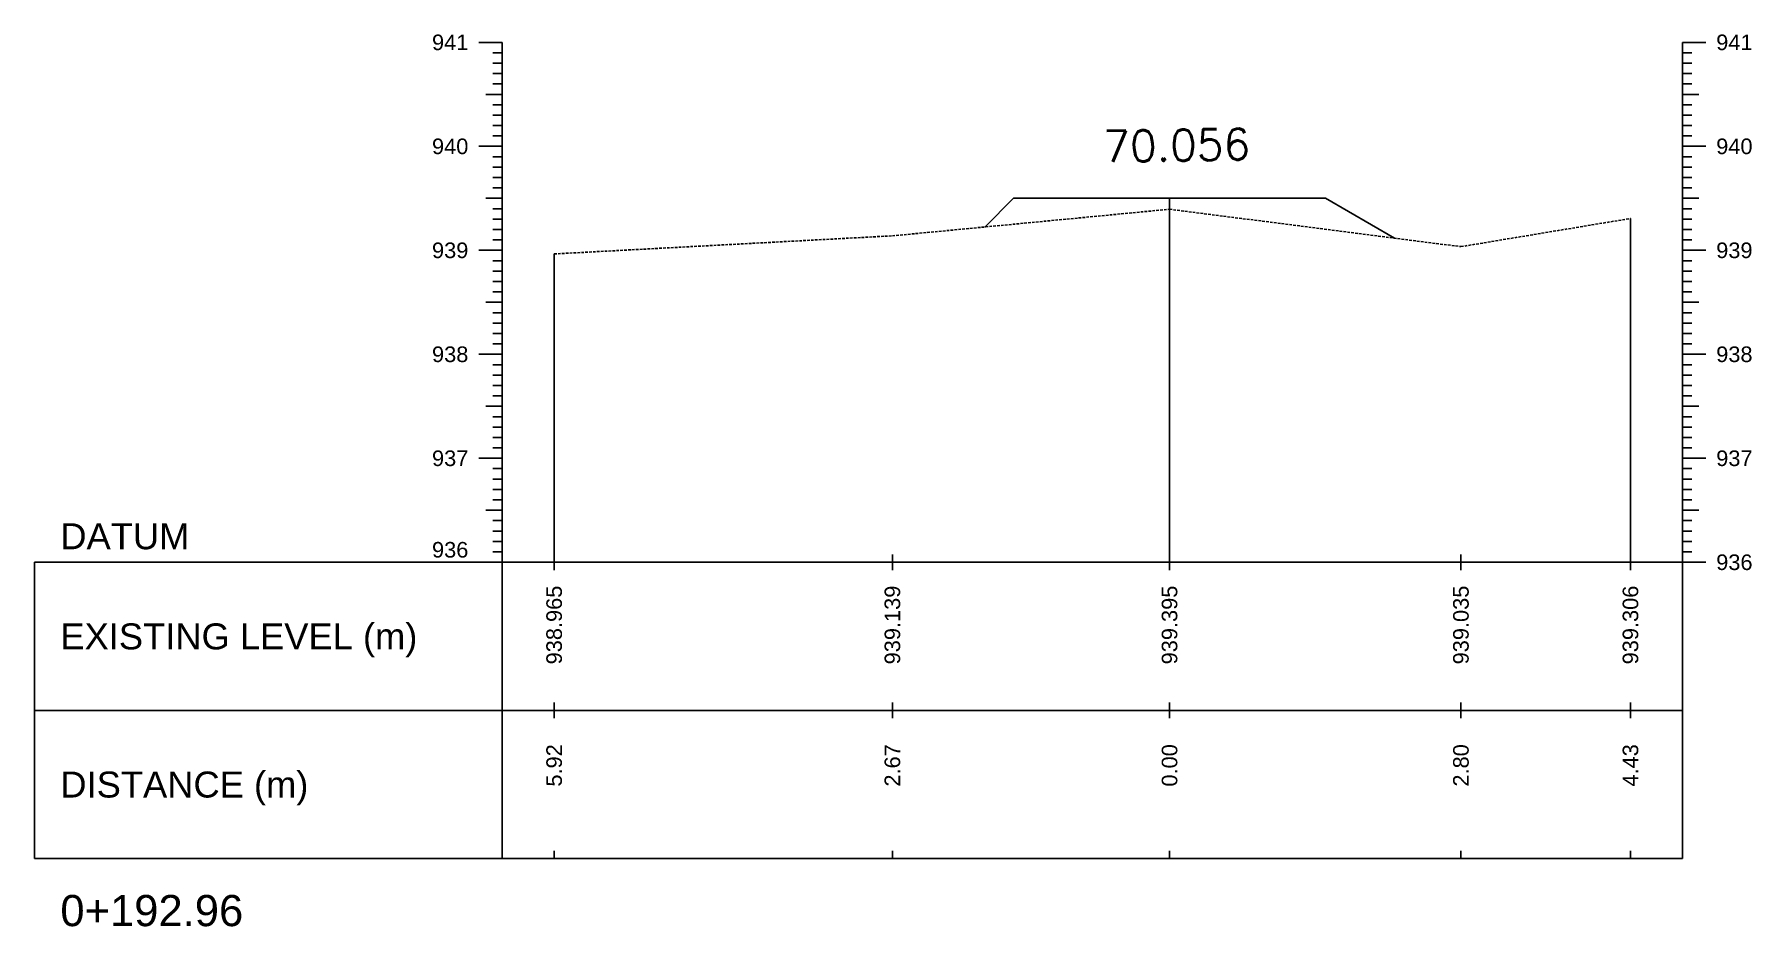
# Model space of a CAD drawing. Header units: millimetres. Extents: x 1849 to 4221, y 1726 to 2718.
# Drawn here: x 2110.5 to 2275.7, y 1794.6 to 1880.4 of the extents above; entities that cross this region are included whole.
import ezdxf
from ezdxf.enums import TextEntityAlignment as Align

# ---------------------------------------------------------------- set-up
doc = ezdxf.new("R2010")
doc.units = ezdxf.units.MM
doc.linetypes.add('CENTER', pattern=[2, 1.25, -0.25, 0.25, -0.25])
doc.linetypes.add('HIDDEN', pattern=[0.375, 0.25, -0.125])
for name, color, linetype in [('CL', 6, 'CENTER'), ('CS_Drawing', 7, 'Continuous'), ('GL', 3, 'HIDDEN')]:
    doc.layers.add(name, color=color, linetype=linetype)
doc.styles.add('romans', font='romans.shx')
doc.styles.get("Standard").update_dxf_attribs({"font": 'arial.ttf'})

msp = doc.modelspace()

# ---------------------------------------------------------------- texts
at = {"style": 'romans'}
msp.add_text('70.056', height=2.999, rotation=0.9704, dxfattribs=at).set_placement((2213.35, 1868.11))
at = {"layer": 'CS_Drawing'}
for s, p in [('941', (2152.25, 1879.63)), ('940', (2152.25, 1869.63)), ('939', (2152.25, 1859.63)), ('938', (2152.25, 1849.63)), ('937', (2152.25, 1839.63))]:
    msp.add_text(s, height=1.5, dxfattribs=at).set_placement(p, align=Align.MIDDLE_RIGHT)
for s, height, p in [('941', 1.5, (2272.29, 1879.63)), ('940', 1.5, (2272.29, 1869.63)), ('939', 1.5, (2272.29, 1859.63)), ('938', 1.5, (2272.29, 1849.63)), ('937', 1.5, (2272.29, 1839.63)), ('DATUM', 2.5, (2113, 1832.13)), ('936', 1.5, (2272.29, 1829.63)), ('936', 1.5, (2272.29, 1829.63)), ('EXISTING LEVEL (m)', 2.5, (2113, 1822.5)), ('DISTANCE (m)', 2.5, (2113, 1808.25)), ('0+192.96', 3, (2113, 1796.13))]:
    msp.add_text(s, height=height, dxfattribs=at).set_placement(p, align=Align.MIDDLE_LEFT)
msp.add_text('936', height=1.5, dxfattribs=at).set_placement((2152.25, 1830.08), align=Align.RIGHT)
for s, p in [('938.965', (2160.5, 1827.38)), ('939.139', (2193.04, 1827.38)), ('939.395', (2219.7, 1827.38)), ('939.035', (2247.73, 1827.38)), ('939.306', (2264.04, 1827.38)), ('5.92', (2160.5, 1812.13)), ('2.67', (2193.04, 1812.13)), ('0.00', (2219.7, 1812.13)), ('2.80', (2247.73, 1812.13)), ('4.43', (2264.04, 1812.13))]:
    msp.add_text(s, height=1.5, rotation=90, dxfattribs=at).set_placement(p, align=Align.MIDDLE_RIGHT)

# ---------------------------------------------------------------- linework, layer by layer
for p, q in [((2204.7, 1864.63), (2201.94, 1861.87)), ((2204.7, 1864.63), (2234.7, 1864.63)), ((2219.7, 1829.63), (2219.7, 1864.63)), ((2219.7, 1864.63), (2219.7, 1864.63)), ((2234.7, 1864.63), (2241.33, 1860.8))]:
    msp.add_line(p, q)
at = {"layer": 'CL', "ltscale": 10}
msp.add_line((2219.7, 1834.63), (2219.7, 1864.63), dxfattribs=at)
at = {"layer": 'CS_Drawing'}
for p, q in [((2155.5, 1879.63), (2153.25, 1879.63)), ((2155.5, 1879.63), (2153.92, 1879.63)), ((2155.5, 1879.63), (2154.6, 1879.63)), ((2155.5, 1878.63), (2154.6, 1878.63)), ((2155.5, 1829.63), (2155.5, 1879.63)), ((2269.04, 1879.63), (2271.29, 1879.63)), ((2269.04, 1879.63), (2270.61, 1879.63)), ((2269.04, 1879.63), (2269.94, 1879.63)), ((2269.04, 1829.63), (2269.04, 1879.63)), ((2269.04, 1878.63), (2269.94, 1878.63)), ((2155.5, 1877.63), (2154.6, 1877.63)), ((2269.04, 1877.63), (2269.94, 1877.63)), ((2155.5, 1876.63), (2154.6, 1876.63)), ((2155.5, 1875.63), (2154.6, 1875.63)), ((2269.04, 1876.63), (2269.94, 1876.63)), ((2269.04, 1875.63), (2269.94, 1875.63)), ((2155.5, 1874.63), (2153.92, 1874.63)), ((2155.5, 1874.63), (2154.6, 1874.63)), ((2155.5, 1873.63), (2154.6, 1873.63)), ((2269.04, 1874.63), (2270.61, 1874.63)), ((2269.04, 1874.63), (2269.94, 1874.63)), ((2269.04, 1873.63), (2269.94, 1873.63)), ((2155.5, 1872.63), (2154.6, 1872.63)), ((2269.04, 1872.63), (2269.94, 1872.63)), ((2155.5, 1871.63), (2154.6, 1871.63)), ((2155.5, 1870.63), (2154.6, 1870.63)), ((2269.04, 1871.63), (2269.94, 1871.63)), ((2269.04, 1870.63), (2269.94, 1870.63)), ((2155.5, 1869.63), (2153.25, 1869.63)), ((2155.5, 1869.63), (2153.92, 1869.63)), ((2155.5, 1869.63), (2154.6, 1869.63)), ((2155.5, 1868.63), (2154.6, 1868.63)), ((2269.04, 1869.63), (2271.29, 1869.63)), ((2269.04, 1869.63), (2270.61, 1869.63)), ((2269.04, 1869.63), (2269.94, 1869.63)), ((2269.04, 1868.63), (2269.94, 1868.63)), ((2155.5, 1867.63), (2154.6, 1867.63)), ((2269.04, 1867.63), (2269.94, 1867.63)), ((2155.5, 1866.63), (2154.6, 1866.63)), ((2155.5, 1865.63), (2154.6, 1865.63)), ((2269.04, 1866.63), (2269.94, 1866.63)), ((2269.04, 1865.63), (2269.94, 1865.63)), ((2155.5, 1864.63), (2153.92, 1864.63)), ((2155.5, 1864.63), (2154.6, 1864.63)), ((2155.5, 1863.63), (2154.6, 1863.63)), ((2269.04, 1864.63), (2270.61, 1864.63)), ((2269.04, 1864.63), (2269.94, 1864.63)), ((2269.04, 1863.63), (2269.94, 1863.63)), ((2155.5, 1862.63), (2154.6, 1862.63)), ((2264.04, 1829.63), (2264.04, 1862.69)), ((2269.04, 1862.63), (2269.94, 1862.63)), ((2155.5, 1861.63), (2154.6, 1861.63)), ((2155.5, 1860.63), (2154.6, 1860.63)), ((2269.04, 1861.63), (2269.94, 1861.63)), ((2269.04, 1860.63), (2269.94, 1860.63)), ((2155.5, 1859.63), (2153.25, 1859.63)), ((2155.5, 1859.63), (2153.92, 1859.63)), ((2155.5, 1859.63), (2154.6, 1859.63)), ((2155.5, 1858.63), (2154.6, 1858.63)), ((2160.5, 1829.63), (2160.5, 1859.28)), ((2269.04, 1859.63), (2271.29, 1859.63)), ((2269.04, 1859.63), (2270.61, 1859.63)), ((2269.04, 1859.63), (2269.94, 1859.63)), ((2269.04, 1858.63), (2269.94, 1858.63)), ((2155.5, 1857.63), (2154.6, 1857.63)), ((2269.04, 1857.63), (2269.94, 1857.63)), ((2155.5, 1856.63), (2154.6, 1856.63)), ((2155.5, 1855.63), (2154.6, 1855.63)), ((2269.04, 1856.63), (2269.94, 1856.63)), ((2269.04, 1855.63), (2269.94, 1855.63)), ((2155.5, 1854.63), (2153.92, 1854.63)), ((2155.5, 1854.63), (2154.6, 1854.63)), ((2155.5, 1853.63), (2154.6, 1853.63)), ((2269.04, 1854.63), (2270.61, 1854.63)), ((2269.04, 1854.63), (2269.94, 1854.63)), ((2269.04, 1853.63), (2269.94, 1853.63)), ((2155.5, 1852.63), (2154.6, 1852.63)), ((2269.04, 1852.63), (2269.94, 1852.63)), ((2155.5, 1851.63), (2154.6, 1851.63)), ((2155.5, 1850.63), (2154.6, 1850.63)), ((2269.04, 1851.63), (2269.94, 1851.63)), ((2269.04, 1850.63), (2269.94, 1850.63)), ((2155.5, 1849.63), (2153.25, 1849.63)), ((2155.5, 1849.63), (2153.92, 1849.63)), ((2155.5, 1849.63), (2154.6, 1849.63)), ((2155.5, 1848.63), (2154.6, 1848.63)), ((2269.04, 1849.63), (2271.29, 1849.63)), ((2269.04, 1849.63), (2270.61, 1849.63)), ((2269.04, 1849.63), (2269.94, 1849.63)), ((2269.04, 1848.63), (2269.94, 1848.63)), ((2155.5, 1847.63), (2154.6, 1847.63)), ((2269.04, 1847.63), (2269.94, 1847.63)), ((2155.5, 1846.63), (2154.6, 1846.63)), ((2155.5, 1845.63), (2154.6, 1845.63)), ((2269.04, 1846.63), (2269.94, 1846.63)), ((2269.04, 1845.63), (2269.94, 1845.63)), ((2155.5, 1844.63), (2153.92, 1844.63)), ((2155.5, 1844.63), (2154.6, 1844.63)), ((2269.04, 1844.63), (2270.61, 1844.63)), ((2269.04, 1844.63), (2269.94, 1844.63)), ((2155.5, 1843.63), (2154.6, 1843.63)), ((2155.5, 1842.63), (2154.6, 1842.63)), ((2269.04, 1843.63), (2269.94, 1843.63)), ((2269.04, 1842.63), (2269.94, 1842.63)), ((2155.5, 1841.63), (2154.6, 1841.63)), ((2155.5, 1840.63), (2154.6, 1840.63)), ((2269.04, 1841.63), (2269.94, 1841.63)), ((2269.04, 1840.63), (2269.94, 1840.63)), ((2155.5, 1839.63), (2153.25, 1839.63)), ((2155.5, 1839.63), (2153.92, 1839.63)), ((2155.5, 1839.63), (2154.6, 1839.63)), ((2269.04, 1839.63), (2271.29, 1839.63)), ((2269.04, 1839.63), (2270.61, 1839.63)), ((2269.04, 1839.63), (2269.94, 1839.63)), ((2155.5, 1838.63), (2154.6, 1838.63)), ((2155.5, 1837.63), (2154.6, 1837.63)), ((2269.04, 1838.63), (2269.94, 1838.63)), ((2269.04, 1837.63), (2269.94, 1837.63)), ((2155.5, 1836.63), (2154.6, 1836.63)), ((2155.5, 1835.63), (2154.6, 1835.63)), ((2269.04, 1836.63), (2269.94, 1836.63)), ((2269.04, 1835.63), (2269.94, 1835.63)), ((2155.5, 1834.63), (2153.92, 1834.63)), ((2155.5, 1834.63), (2154.6, 1834.63)), ((2269.04, 1834.63), (2270.61, 1834.63)), ((2269.04, 1834.63), (2269.94, 1834.63)), ((2155.5, 1833.63), (2154.6, 1833.63)), ((2155.5, 1832.63), (2154.6, 1832.63)), ((2269.04, 1833.63), (2269.94, 1833.63)), ((2269.04, 1832.63), (2269.94, 1832.63)), ((2155.5, 1831.63), (2154.6, 1831.63)), ((2155.5, 1830.63), (2154.6, 1830.63)), ((2269.04, 1831.63), (2269.94, 1831.63)), ((2269.04, 1830.63), (2269.94, 1830.63)), ((2110.5, 1829.63), (2155.5, 1829.63)), ((2110.5, 1829.63), (2110.5, 1801.13)), ((2155.5, 1829.63), (2153.25, 1829.63)), ((2155.5, 1829.63), (2153.92, 1829.63)), ((2155.5, 1829.63), (2154.6, 1829.63)), ((2155.5, 1829.63), (2269.04, 1829.63)), ((2155.5, 1829.63), (2155.5, 1801.13)), ((2160.5, 1828.88), (2160.5, 1830.38)), ((2193.04, 1828.88), (2193.04, 1830.38)), ((2219.7, 1828.88), (2219.7, 1830.38)), ((2247.73, 1828.88), (2247.73, 1830.38)), ((2264.04, 1828.88), (2264.04, 1830.38)), ((2269.04, 1829.63), (2271.29, 1829.63)), ((2269.04, 1829.63), (2270.61, 1829.63)), ((2269.04, 1829.63), (2269.94, 1829.63)), ((2269.04, 1829.63), (2269.04, 1801.13)), ((2160.5, 1814.63), (2160.5, 1816.13)), ((2193.04, 1814.63), (2193.04, 1816.13)), ((2219.7, 1814.63), (2219.7, 1816.13)), ((2247.73, 1814.63), (2247.73, 1816.13)), ((2264.04, 1814.63), (2264.04, 1816.13)), ((2110.5, 1815.38), (2155.5, 1815.38)), ((2155.5, 1815.38), (2269.04, 1815.38)), ((2155.5, 1815.38), (2269.04, 1815.38)), ((2110.5, 1801.13), (2155.5, 1801.13)), ((2155.5, 1801.13), (2269.04, 1801.13)), ((2160.5, 1801.13), (2160.5, 1801.88)), ((2193.04, 1801.13), (2193.04, 1801.88)), ((2219.7, 1801.13), (2219.7, 1801.88)), ((2247.73, 1801.13), (2247.73, 1801.88)), ((2264.04, 1801.13), (2264.04, 1801.88))]:
    msp.add_line(p, q, dxfattribs=at)
at = {"layer": 'GL'}
msp.add_lwpolyline([(2160.5, 1859.28), (2193.04, 1861.02), (2219.7, 1863.58), (2247.73, 1859.98), (2264.04, 1862.69)], dxfattribs=at)

msp.set_redraw_order([(e.dxf.handle, doc.entitydb.next_handle()) for e in msp.query("TEXT MTEXT ATTDEF DIMENSION ARC_DIMENSION")])  # texts and dimensions are drawn at this point

doc.saveas('drawing.dxf')
